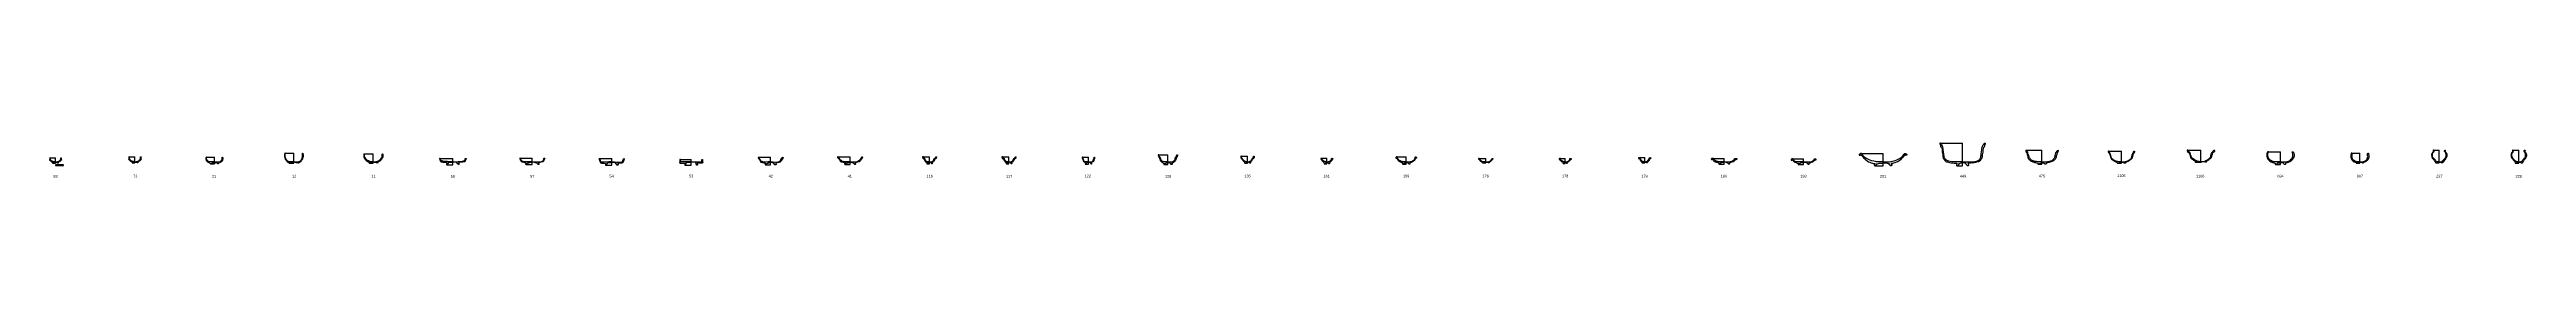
# Model space of a CAD drawing. Header units: millimetres. Extents: x -37 to 15549, y -101 to 116.
import ezdxf

# ---------------------------------------------------------------- set-up
doc = ezdxf.new("R2010")
doc.units = ezdxf.units.MM
doc.header["$MEASUREMENT"] = 0
for name, color, linetype in [('11', 7, 'Continuous'), ('12', 7, 'Continuous'), ('21', 7, 'Continuous'), ('41', 7, 'Continuous'), ('42', 7, 'Continuous'), ('53', 7, 'Continuous'), ('54', 7, 'Continuous'), ('57', 7, 'Continuous'), ('58', 7, 'Continuous'), ('73', 7, 'Continuous'), ('83', 7, 'Continuous'), ('DY', 3, 'Continuous'), ('Ejes', 7, 'Continuous'), ('escala', 7, 'Continuous'), ('Sigla', 253, 'Continuous'), ('Y', 3, 'Continuous')]:
    doc.layers.add(name, color=color, linetype=linetype)
doc.styles.get("Standard").update_dxf_attribs({"font": 'Arial.ttf'})

msp = doc.modelspace()

# ---------------------------------------------------------------- hatches: boundary and pattern name
at = {"layer": 'escala'}
h = msp.add_hatch(color=7, dxfattribs=at)
h.dxf.hatch_style = 1
h.paths.add_polyline_path([(10, -25), (10, -23), (0, -23), (0, -25)])
h.paths.add_polyline_path([(10, -21), (10, -23), (20, -23), (20, -21)])
h.paths.add_polyline_path([(30, -25), (30, -23), (20, -23), (20, -25)])
h.paths.add_polyline_path([(30, -21), (30, -23), (40, -23), (40, -21)])
h.paths.add_polyline_path([(50, -25), (50, -23), (40, -23), (40, -25)])

# ---------------------------------------------------------------- linework, layer by layer
at = {"layer": '11', "color": 0}
for points in [[(2000, 0), (1995, 0), (1991, 0), (1987, 0), (1981, 1), (1976, 2), (1969, 5), (1963, 8), (1959, 11), (1955, 16), (1951, 21), (1948, 26), (1947, 29), (1945, 32), (1945, 36), (1944, 43), (1944, 47), (1944, 48), (1943, 49), (1942, 49), (1941, 48), (1941, 47), (1940, 45), (1940, 42), (1940, 37), (1940, 33), (1941, 29), (1942, 25), (1944, 21), (1946, 18), (1948, 14), (1951, 11), (1954, 8), (1957, 6), (1960, 4), (1963, 2), (1966, 1), (1969, -1), (1971, -2), (1971, -2), (1971, -5), (1971, -6), (1971, -8), (1972, -8), (1977, -9), (1977, -8), (1978, -7), (1978, -7), (1979, -6), (1980, -5), (1980, -5), (1981, -6), (1984, -6), (1985, -6), (1986, -6), (1986, -6), (1989, -5), (1993, -5), (1995, -4), (1997, -4), (2000, -4)], [(2000, 0), (2005, 0), (2009, 0), (2013, 0), (2019, 1), (2024, 2), (2031, 5), (2037, 8), (2041, 11), (2045, 16), (2049, 21), (2052, 26), (2053, 29), (2055, 32), (2055, 36), (2056, 43), (2056, 47), (2056, 48), (2057, 49)], [(2057, 49), (2058, 49), (2059, 48), (2059, 47), (2060, 45), (2060, 42), (2060, 37), (2060, 33), (2059, 29), (2058, 25), (2056, 21), (2054, 18), (2052, 14), (2049, 11), (2046, 8), (2043, 6), (2040, 4), (2037, 2), (2034, 1), (2031, -1), (2029, -2), (2029, -2), (2029, -5), (2029, -6), (2029, -8), (2028, -8), (2023, -9), (2023, -8), (2022, -7), (2022, -7), (2021, -6), (2020, -5), (2020, -5), (2019, -6), (2016, -6), (2015, -6), (2014, -6), (2014, -6), (2011, -5), (2007, -5), (2005, -4), (2003, -4), (2000, -4)]]:
    msp.add_lwpolyline(points, dxfattribs=at)
at = {"layer": '12', "color": 0}
for points in [[(1500, 0), (1497, -1), (1492, -2), (1487, -2), (1481, -2), (1475, -2), (1470, 0), (1463, 3), (1457, 7), (1455, 9), (1452, 13), (1449, 19), (1448, 22), (1447, 26), (1446, 30), (1446, 36), (1446, 44), (1446, 51), (1446, 52), (1446, 53), (1444, 53), (1444, 53), (1443, 51), (1443, 50), (1442, 46), (1442, 44), (1442, 37), (1442, 33), (1442, 33), (1442, 30), (1443, 29), (1443, 27), (1445, 19), (1446, 16), (1449, 12), (1451, 8), (1453, 5), (1455, 3), (1458, 0), (1462, -3), (1465, -5), (1469, -6), (1470, -7), (1470, -7), (1470, -9), (1470, -9), (1470, -10), (1474, -10), (1474, -9), (1475, -8), (1475, -8), (1476, -7), (1478, -7), (1479, -7), (1483, -7), (1484, -7), (1486, -7), (1488, -5), (1491, -5), (1494, -4), (1496, -4), (1500, -4)], [(1500, 0), (1503, -1), (1508, -2), (1513, -2), (1519, -2), (1525, -2), (1530, 0), (1537, 3), (1543, 7), (1545, 9), (1548, 13), (1551, 19), (1552, 22), (1553, 26), (1554, 30), (1554, 36), (1554, 44), (1554, 51), (1554, 52), (1554, 53)], [(1554, 53), (1556, 53), (1556, 53), (1557, 51), (1557, 50), (1558, 46), (1558, 44), (1558, 37), (1558, 33), (1558, 33), (1558, 30), (1557, 29), (1557, 27), (1555, 19), (1554, 16), (1551, 12), (1549, 8), (1547, 5), (1545, 3), (1542, 0), (1538, -3), (1535, -5), (1531, -6), (1530, -7), (1530, -7), (1530, -9), (1530, -9), (1530, -10), (1526, -10), (1526, -9), (1525, -8), (1525, -8), (1524, -7), (1522, -7), (1521, -7), (1517, -7), (1516, -7), (1514, -7), (1512, -5), (1509, -5), (1506, -4), (1504, -4), (1500, -4)]]:
    msp.add_lwpolyline(points, dxfattribs=at)
at = {"layer": '21', "color": 0}
for points in [[(1000, 0), (997, -1), (992, -2), (987, -2), (981, -2), (974, -1), (968, 0), (963, 2), (959, 5), (956, 8), (953, 11), (952, 15), (951, 16), (951, 18), (951, 21), (951, 23), (952, 26), (952, 27), (951, 28), (950, 29), (949, 28), (948, 27), (947, 25), (947, 23), (947, 21), (947, 18), (947, 15), (948, 12), (949, 8), (951, 5), (954, 2), (957, -1), (960, -3), (964, -5), (969, -7), (972, -9), (974, -9), (974, -10), (974, -11), (974, -11), (976, -13), (976, -13), (979, -13), (979, -13), (981, -11), (983, -9), (985, -8), (990, -7), (992, -6), (994, -5), (997, -4), (1000, -4)], [(1000, 0), (1003, -1), (1008, -2), (1013, -2), (1019, -2), (1026, -1), (1032, 0), (1037, 2), (1041, 5), (1044, 8), (1047, 11), (1048, 15), (1049, 16), (1049, 18), (1049, 21), (1049, 23), (1048, 26), (1048, 27), (1049, 28), (1050, 29)], [(1050, 29), (1051, 28), (1052, 27), (1053, 25), (1053, 23), (1053, 21), (1053, 18), (1053, 15), (1052, 12), (1051, 8), (1049, 5), (1046, 2), (1043, -1), (1040, -3), (1036, -5), (1031, -7), (1028, -9), (1026, -9), (1026, -10), (1026, -11), (1026, -11), (1024, -13), (1024, -13), (1021, -13), (1021, -13), (1019, -11), (1017, -9), (1015, -8), (1010, -7), (1008, -6), (1006, -5), (1003, -4), (1000, -4)]]:
    msp.add_lwpolyline(points, dxfattribs=at)
at = {"layer": '41', "color": 7}
for points in [[(5000, 0), (4989, -1), (4978, -1), (4968, 0), (4957, 1), (4952, 2), (4951, 2), (4949, 3), (4949, 4), (4948, 5), (4947, 6), (4946, 7), (4942, 7), (4940, 10), (4935, 16), (4933, 21), (4930, 25), (4927, 29), (4926, 31), (4924, 31), (4923, 30), (4921, 28), (4921, 27), (4923, 25), (4929, 17), (4935, 9), (4937, 5), (4938, 4), (4939, 2), (4941, 1), (4943, 0), (4944, -1), (4947, -2), (4956, -4), (4962, -5), (4966, -6), (4967, -7), (4967, -9), (4965, -12), (4965, -13), (4966, -15), (4967, -17), (4968, -17), (4970, -17), (4973, -15), (4978, -10), (4980, -8), (4987, -7), (4992, -6), (5000, -6)], [(5000, 0), (5011, -1), (5022, -1), (5032, 0), (5043, 1), (5048, 2), (5049, 2), (5051, 3), (5051, 4), (5052, 5), (5053, 6), (5054, 7), (5058, 7), (5060, 10), (5065, 16), (5067, 21), (5070, 25), (5073, 29), (5074, 31), (5076, 31)], [(5076, 31), (5077, 30), (5079, 28), (5079, 27), (5077, 25), (5071, 17), (5065, 9), (5063, 5), (5062, 4), (5061, 2), (5059, 1), (5057, 0), (5056, -1), (5053, -2), (5044, -4), (5038, -5), (5034, -6), (5033, -7), (5033, -9), (5035, -12), (5035, -13), (5034, -15), (5033, -17), (5032, -17), (5030, -17), (5027, -15), (5022, -10), (5020, -8), (5013, -7), (5008, -6), (5000, -6)]]:
    msp.add_lwpolyline(points, dxfattribs=at)
at = {"layer": '42', "color": 7}
for points in [[(4500, 0), (4497, -1), (4493, -2), (4484, -2), (4469, -3), (4458, -3), (4452, -2), (4450, 0), (4447, 1), (4445, 2), (4441, 2), (4435, 14), (4429, 22), (4427, 27), (4425, 28), (4423, 27), (4422, 26), (4421, 24), (4422, 23), (4423, 22), (4424, 22), (4428, 16), (4432, 9), (4436, 1), (4437, -2), (4439, -3), (4440, -3), (4441, -3), (4444, -4), (4449, -5), (4457, -8), (4464, -10), (4467, -11), (4468, -12), (4468, -13), (4466, -16), (4466, -17), (4467, -19), (4468, -20), (4472, -20), (4473, -19), (4480, -9), (4481, -8), (4483, -9), (4484, -9), (4485, -7), (4488, -7), (4489, -6), (4494, -6), (4497, -6), (4500, -7)], [(4500, 0), (4503, -1), (4507, -2), (4516, -2), (4531, -3), (4542, -3), (4548, -2), (4550, 0), (4553, 1), (4555, 2), (4559, 2), (4565, 14), (4571, 22), (4573, 27), (4575, 28)], [(4575, 28), (4577, 27), (4578, 26), (4579, 24), (4578, 23), (4577, 22), (4576, 22), (4572, 16), (4568, 9), (4564, 1), (4563, -2), (4561, -3), (4560, -3), (4559, -3), (4556, -4), (4551, -5), (4543, -8), (4536, -10), (4533, -11), (4532, -12), (4532, -13), (4534, -16), (4534, -17), (4533, -19), (4532, -20), (4528, -20), (4527, -19), (4520, -9), (4519, -8), (4517, -9), (4516, -9), (4515, -7), (4512, -7), (4511, -6), (4506, -6), (4503, -6), (4500, -7)]]:
    msp.add_lwpolyline(points, dxfattribs=at)
at = {"layer": '53', "color": 7}
for points in [[(4000, 0), (3933, -2), (3932, 13), (3931, 14), (3929, 13), (3928, 12), (3928, 11), (3928, 10), (3929, 9), (3929, 9), (3929, -3), (3928, -5), (3927, -6), (3927, -7), (3928, -7), (3929, -8), (3929, -8), (3930, -9), (3930, -9), (3964, -9), (3965, -10), (3965, -10), (3961, -18), (3961, -19), (3961, -22), (3962, -23), (3963, -23), (3964, -23), (3965, -23), (3966, -22), (3971, -5), (4000, -4)], [(4000, 0), (4067, -2), (4068, 13), (4069, 14)], [(4069, 14), (4071, 13), (4072, 12), (4072, 11), (4072, 10), (4071, 9), (4071, 9), (4071, -3), (4072, -5), (4073, -6), (4073, -7), (4072, -7), (4071, -8), (4071, -8), (4070, -9), (4070, -9), (4036, -9), (4035, -10), (4035, -10), (4039, -18), (4039, -19), (4039, -22), (4038, -23), (4037, -23), (4036, -23), (4035, -23), (4034, -22), (4029, -5), (4000, -4)]]:
    msp.add_lwpolyline(points, dxfattribs=at)
at = {"layer": '54', "color": 7}
for points in [[(3500, 0), (3498, 0), (3496, -1), (3482, -2), (3467, -3), (3448, -4), (3437, -4), (3434, -2), (3432, 1), (3431, 2), (3429, 9), (3428, 11), (3427, 14), (3426, 15), (3425, 17), (3424, 18), (3422, 19), (3422, 18), (3421, 17), (3420, 16), (3421, 15), (3421, 14), (3422, 14), (3422, 14), (3424, 9), (3425, 3), (3427, -2), (3428, -4), (3430, -7), (3431, -8), (3433, -8), (3437, -9), (3441, -9), (3450, -10), (3458, -11), (3462, -12), (3462, -13), (3460, -18), (3460, -19), (3462, -22), (3463, -23), (3466, -23), (3466, -22), (3475, -7), (3494, -6), (3497, -5), (3500, -5)], [(3500, 0), (3502, 0), (3504, -1), (3518, -2), (3533, -3), (3552, -4), (3563, -4), (3566, -2), (3568, 1), (3569, 2), (3571, 9), (3572, 11), (3573, 14), (3574, 15), (3575, 17), (3576, 18), (3578, 19)], [(3578, 19), (3578, 18), (3579, 17), (3580, 16), (3579, 15), (3579, 14), (3578, 14), (3578, 14), (3576, 9), (3575, 3), (3573, -2), (3572, -4), (3570, -7), (3569, -8), (3567, -8), (3563, -9), (3559, -9), (3550, -10), (3542, -11), (3538, -12), (3538, -13), (3540, -18), (3540, -19), (3538, -22), (3537, -23), (3534, -23), (3534, -22), (3525, -7), (3506, -6), (3503, -5), (3500, -5)]]:
    msp.add_lwpolyline(points, dxfattribs=at)
at = {"layer": '57', "color": 7}
for points in [[(3000, 0), (2996, 0), (2991, -1), (2986, -2), (2981, -2), (2974, -2), (2966, -2), (2954, -1), (2944, 1), (2938, 2), (2937, 3), (2935, 4), (2934, 5), (2932, 7), (2931, 8), (2930, 11), (2928, 15), (2927, 17), (2926, 19), (2926, 21), (2925, 22), (2923, 23), (2922, 23), (2921, 22), (2921, 21), (2921, 20), (2922, 19), (2922, 18), (2923, 18), (2924, 15), (2925, 12), (2927, 9), (2928, 7), (2929, 4), (2931, 3), (2932, 1), (2934, 0), (2936, -1), (2938, -1), (2941, -2), (2961, -9), (2962, -9), (2958, -15), (2958, -15), (2959, -18), (2959, -18), (2963, -18), (2963, -18), (2968, -11), (2970, -10), (2973, -8), (2979, -7), (2985, -5), (2992, -4), (2995, -4), (3000, -4)], [(3000, 0), (3004, 0), (3009, -1), (3014, -2), (3019, -2), (3026, -2), (3034, -2), (3046, -1), (3056, 1), (3062, 2), (3063, 3), (3065, 4), (3066, 5), (3068, 7), (3069, 8), (3070, 11), (3072, 15), (3073, 17), (3074, 19), (3074, 21), (3075, 22), (3077, 23)], [(3077, 23), (3078, 23), (3079, 22), (3079, 21), (3079, 20), (3078, 19), (3078, 18), (3077, 18), (3076, 15), (3075, 12), (3073, 9), (3072, 7), (3071, 4), (3069, 3), (3068, 1), (3066, 0), (3064, -1), (3062, -1), (3059, -2), (3039, -9), (3038, -9), (3042, -15), (3042, -15), (3041, -18), (3041, -18), (3037, -18), (3037, -18), (3032, -11), (3030, -10), (3027, -8), (3021, -7), (3015, -5), (3008, -4), (3005, -4), (3000, -4)]]:
    msp.add_lwpolyline(points, dxfattribs=at)
at = {"layer": '58', "color": 7}
for points in [[(2500, 0), (2494, 0), (2485, -1), (2479, 0), (2467, 1), (2455, 2), (2446, 2), (2438, 3), (2434, 4), (2433, 5), (2431, 5), (2429, 6), (2427, 8), (2425, 10), (2423, 14), (2422, 18), (2421, 19), (2420, 20), (2418, 20), (2417, 20), (2416, 20), (2416, 19), (2416, 17), (2417, 17), (2418, 16), (2418, 14), (2418, 12), (2419, 10), (2420, 9), (2421, 6), (2422, 4), (2423, 2), (2424, 1), (2426, 0), (2427, -1), (2429, -2), (2430, -2), (2434, -2), (2438, -3), (2444, -3), (2451, -3), (2455, -4), (2458, -4), (2461, -5), (2462, -5), (2462, -6), (2461, -13), (2461, -15), (2461, -17), (2462, -18), (2463, -19), (2465, -19), (2465, -19), (2467, -14), (2470, -11), (2475, -6), (2478, -4), (2500, -6)], [(2500, 0), (2506, 0), (2515, -1), (2521, 0), (2533, 1), (2545, 2), (2554, 2), (2562, 3), (2566, 4), (2567, 5), (2569, 5), (2571, 6), (2573, 8), (2575, 10), (2577, 14), (2578, 18), (2579, 19), (2580, 20), (2582, 20)], [(2582, 20), (2583, 20), (2584, 20), (2584, 19), (2584, 17), (2583, 17), (2582, 16), (2582, 14), (2582, 12), (2581, 10), (2580, 9), (2579, 6), (2578, 4), (2577, 2), (2576, 1), (2574, 0), (2573, -1), (2571, -2), (2570, -2), (2566, -2), (2562, -3), (2556, -3), (2549, -3), (2545, -4), (2542, -4), (2539, -5), (2538, -5), (2538, -6), (2539, -13), (2539, -15), (2539, -17), (2538, -18), (2537, -19), (2535, -19), (2535, -19), (2533, -14), (2530, -11), (2525, -6), (2522, -4), (2500, -6)]]:
    msp.add_lwpolyline(points, dxfattribs=at)
at = {"layer": '73', "color": 0}
for p, q in [((469, 13), (469, 13)), ((493, 0), (493, 0))]:
    msp.add_line(p, q, dxfattribs=at)
for points in [[(500, 0), (494, 0), (493, 0), (492, 1), (488, 1), (482, 3), (477, 6), (473, 8), (471, 11), (469, 13), (467, 16), (466, 18), (466, 20), (465, 24), (465, 26), (465, 28), (464, 30), (463, 31), (463, 31), (462, 31), (461, 31), (461, 29), (462, 27), (462, 23), (462, 18), (462, 17), (461, 16), (460, 15), (461, 14), (461, 13), (462, 13), (464, 13), (464, 13), (465, 12), (466, 10), (468, 8), (470, 5), (473, 3), (476, 1), (480, -1), (483, -2), (483, -2), (482, -3), (482, -5), (482, -6), (482, -7), (483, -7), (485, -7), (485, -7), (485, -6), (485, -6), (486, -5), (487, -4), (491, -4), (495, -5), (500, -5)], [(500, 0), (506, 0), (507, 0), (508, 1), (512, 1), (518, 3), (523, 6), (527, 8), (529, 11), (531, 13), (533, 16), (534, 18), (534, 20), (535, 24), (535, 26), (535, 28), (536, 30), (537, 31), (537, 31)], [(537, 31), (538, 31), (539, 31), (539, 29), (538, 27), (538, 23), (538, 18), (538, 17), (539, 16), (540, 15), (539, 14), (539, 13), (538, 13), (536, 13), (536, 13), (535, 12), (534, 10), (532, 8), (530, 5), (527, 3), (524, 1), (520, -1), (517, -2), (517, -2), (518, -3), (518, -5), (518, -6), (518, -7), (517, -7), (515, -7), (515, -7), (515, -6), (515, -6), (514, -5), (513, -4), (509, -4), (505, -5), (500, -5)]]:
    msp.add_lwpolyline(points, dxfattribs=at)
at = {"layer": '83', "color": 0}
for points in [[(0, 0), (-1, 0), (-3, 0), (-6, 0), (-8, 0), (-10, 0), (-12, 0), (-14, 1), (-16, 1), (-18, 2), (-20, 2), (-21, 3), (-23, 4), (-24, 5), (-26, 6), (-27, 7), (-28, 8), (-29, 9), (-30, 10), (-31, 12), (-32, 13), (-33, 15), (-33, 16), (-34, 18), (-34, 20), (-34, 21), (-34, 24), (-34, 25), (-35, 25), (-35, 25), (-36, 25), (-36, 25), (-36, 23), (-36, 21), (-36, 18), (-36, 16), (-36, 13), (-37, 12), (-37, 11), (-37, 10), (-37, 10), (-36, 9), (-35, 9), (-34, 9), (-33, 7), (-32, 6), (-31, 5), (-30, 4), (-29, 3), (-28, 2), (-26, 1), (-25, 0), (-24, -1), (-22, -2), (-20, -3), (-19, -3), (-17, -4), (-16, -5), (-17, -6), (-18, -7), (-18, -8), (-18, -9), (-17, -10), (-15, -10), (-14, -10), (-13, -9), (-12, -8), (-12, -8), (-11, -7), (-11, -6), (-10, -6), (-10, -5), (-9, -4), (-8, -3), (-6, -3), (-4, -3), (-1, -3), (0, -3)], [(0, 0), (1, 0), (3, 0), (6, 0), (8, 0), (10, 0), (12, 0), (14, 1), (16, 1), (18, 2), (20, 2), (21, 3), (23, 4), (24, 5), (26, 6), (27, 7), (28, 8), (29, 9), (30, 10), (31, 12), (32, 13), (33, 15), (33, 16), (34, 18), (34, 20), (34, 21), (34, 24), (34, 25), (35, 25), (35, 25)], [(35, 25), (36, 25), (36, 25), (36, 23), (36, 21), (36, 18), (36, 16), (36, 13), (37, 12), (37, 11), (37, 10), (37, 10), (36, 9), (35, 9), (34, 9), (33, 7), (32, 6), (31, 5), (30, 4), (29, 3), (28, 2), (26, 1), (25, 0), (24, -1), (22, -2), (20, -3), (19, -3), (17, -4), (16, -5), (17, -6), (18, -7), (18, -8), (18, -9), (17, -10), (15, -10), (14, -10), (13, -9), (12, -8), (12, -8), (11, -7), (11, -6), (10, -6), (10, -5), (9, -4), (8, -3), (6, -3), (4, -3), (1, -3), (0, -3)]]:
    msp.add_lwpolyline(points, dxfattribs=at)
at = {"layer": '83', "color": 7}
msp.add_point((36, 16), dxfattribs=at)
msp.add_point((36, 16), dxfattribs=at)
msp.add_point((36, 16), dxfattribs=at)
at = {"layer": 'DY'}
msp.add_line((0, 0), (0, -3), dxfattribs=at)
at = {"layer": 'DY', "color": 3}
for p, q in [((500, 0), (500, 0)), ((1000, 0), (1000, -1)), ((500, 0), (500, -5)), ((1000, -1), (1000, -2)), ((1000, -2), (1000, -2)), ((1000, -2), (1000, -4)), ((1500, -2), (1500, 0)), ((1500, -2), (1500, -2)), ((1500, -2), (1500, -4))]:
    msp.add_line(p, q, dxfattribs=at)
at = {"layer": 'Ejes'}
msp.add_line((-35, 25), (0, 25), dxfattribs=at)
at = {"layer": 'Ejes', "color": 0}
for p, q in [((463, 31), (500, 31)), ((950, 29), (1000, 29)), ((1446, 53), (1500, 53)), ((1943, 49), (2000, 49)), ((-17, -10), (0, -10)), ((979, -13), (1000, -13)), ((1474, -10), (1500, -10)), ((1977, -9), (2000, -9))]:
    msp.add_line(p, q, dxfattribs=at)
at = {"layer": 'Ejes', "color": 7}
for p, q in [((2000, -9), (2000, 49)), ((2418, 20), (2500, 20)), ((2500, -19), (2500, 20)), ((2923, 23), (3000, 23)), ((3000, -18), (3000, 23)), ((3422, 19), (3500, 19)), ((3500, -23), (3500, 19)), ((3931, 14), (4000, 14)), ((4000, -23), (4000, 14)), ((4425, 28), (4500, 28)), ((4500, -20), (4500, 28)), ((4924, 31), (5000, 31)), ((5000, -17), (5000, 31)), ((0, -3), (0, -10)), ((485, -7), (500, -7)), ((500, -5), (500, -7)), ((1000, -4), (1000, -13)), ((1500, -10), (1500, -4)), ((2465, -19), (2500, -19)), ((2963, -18), (3000, -18)), ((3466, -23), (3500, -23)), ((3965, -23), (4000, -23)), ((4472, -20), (4500, -20)), ((4970, -17), (5000, -17))]:
    msp.add_line(p, q, dxfattribs=at)
at = {"layer": 'escala', "color": 7}
for p, q in [((5458, 31), (5500, 31)), ((5500, -13), (5500, 31)), ((5958, 31), (6000, 31)), ((6000, -13), (6000, 31)), ((6462, 29), (6500, 29)), ((6500, -15), (6500, 29)), ((6942, 44), (7000, 44)), ((7000, -18), (7000, 44)), ((7459, 35), (7500, 35)), ((7500, -10), (7500, 35)), ((7967, 22), (8000, 22)), ((8000, -14), (8000, 22)), ((8442, 30), (8500, 30)), ((8500, -16), (8500, 30)), ((8957, 20), (9000, 20)), ((9000, -7), (9000, 20)), ((9467, 21), (9500, 21)), ((9500, -12), (9500, 21)), ((9965, 26), (10000, 26)), ((10000, -8), (10000, 26)), ((10432, 21), (10500, 21)), ((10500, -16), (10500, 21)), ((10932, 18), (11000, 18)), ((11000, -17), (11000, 18)), ((11361, 51), (11500, 51)), ((11500, -27), (11500, 51)), ((11861, 116), (12000, 116)), ((12000, -26), (12000, 116)), ((12400, 72), (12500, 72)), ((12500, -15), (12500, 72)), ((12919, 67), (13000, 67)), ((13000, -10), (13000, 67)), ((13415, 73), (13500, 73)), ((13500, -3), (13500, 73)), ((13923, 63), (14000, 63)), ((14000, -17), (14000, 63)), ((14449, 53), (14500, 53)), ((14500, -10), (14500, 53)), ((14963, 73), (15000, 73)), ((15000, -8), (15000, 73)), ((15463, 73), (15500, 73)), ((15500, -9), (15500, 73)), ((5486, -13), (5500, -13)), ((5986, -13), (6000, -13)), ((6483, -15), (6500, -15)), ((6980, -18), (7000, -18)), ((7485, -10), (7500, -10)), ((7988, -14), (8000, -14)), ((8482, -16), (8500, -16)), ((8984, -7), (9000, -7)), ((9489, -12), (9500, -12)), ((9988, -8), (10000, -8)), ((10471, -16), (10500, -16)), ((10971, -17), (11000, -17)), ((11453, -27), (11500, -27)), ((11970, -26), (12000, -26)), ((12482, -15), (12500, -15)), ((12978, -10), (13000, -10)), ((13472, -3), (13500, -3)), ((13974, -17), (14000, -17)), ((14483, -10), (14500, -10)), ((14981, -8), (15000, -8)), ((15484, -9), (15500, -9))]:
    msp.add_line(p, q, dxfattribs=at)
for points in [[(5500, 0), (5496, 0), (5492, 0), (5488, 0), (5484, 1), (5481, 2), (5479, 4), (5476, 6), (5475, 9), (5473, 12), (5472, 15), (5471, 18), (5470, 19), (5468, 20), (5465, 22), (5463, 23), (5462, 24), (5462, 26), (5461, 28), (5461, 30), (5460, 31), (5458, 31), (5457, 31), (5456, 30), (5455, 29), (5456, 27), (5457, 26), (5457, 26), (5457, 24), (5458, 22), (5459, 21), (5460, 19), (5461, 18), (5463, 17), (5464, 17), (5466, 16), (5467, 15), (5468, 14), (5469, 10), (5470, 8), (5471, 6), (5473, 3), (5475, 0), (5477, -2), (5479, -3), (5480, -4), (5482, -5), (5484, -6), (5484, -6), (5484, -7), (5484, -8), (5483, -9), (5483, -10), (5483, -12), (5484, -13), (5484, -13), (5486, -13), (5487, -12), (5488, -10), (5490, -7), (5491, -6), (5493, -5), (5495, -4), (5500, -4)], [(5500, 0), (5504, 0), (5508, 0), (5512, 0), (5516, 1), (5519, 2), (5521, 4), (5524, 6), (5525, 9), (5527, 12), (5528, 15), (5529, 18), (5530, 19), (5532, 20), (5535, 22), (5537, 23), (5538, 24), (5538, 26), (5539, 28), (5539, 30), (5540, 31), (5542, 31)], [(5542, 31), (5543, 31), (5544, 30), (5545, 29), (5544, 27), (5543, 26), (5543, 26), (5543, 24), (5542, 22), (5541, 21), (5540, 19), (5539, 18), (5537, 17), (5536, 17), (5534, 16), (5533, 15), (5532, 14), (5531, 10), (5530, 8), (5529, 6), (5527, 3), (5525, 0), (5523, -2), (5521, -3), (5520, -4), (5518, -5), (5516, -6), (5516, -6), (5516, -7), (5516, -8), (5517, -9), (5517, -10), (5517, -12), (5516, -13), (5516, -13), (5514, -13), (5513, -12), (5512, -10), (5510, -7), (5509, -6), (5507, -5), (5505, -4), (5500, -4)], [(6000, 0), (5997, 0), (5993, 0), (5988, 0), (5985, 1), (5982, 2), (5980, 3), (5978, 5), (5977, 6), (5976, 7), (5974, 10), (5973, 11), (5972, 13), (5971, 17), (5970, 19), (5970, 20), (5968, 20), (5967, 21), (5965, 22), (5964, 23), (5963, 24), (5962, 25), (5962, 26), (5961, 27), (5961, 27), (5961, 28), (5961, 28), (5961, 29), (5961, 29), (5960, 30), (5959, 31), (5958, 31), (5957, 31), (5956, 30), (5955, 29), (5955, 28), (5956, 27), (5957, 26), (5957, 25), (5957, 24), (5958, 23), (5958, 22), (5959, 20), (5961, 19), (5962, 18), (5963, 17), (5965, 16), (5966, 16), (5967, 15), (5967, 14), (5968, 12), (5970, 8), (5971, 5), (5973, 2), (5975, 0), (5977, -2), (5979, -3), (5980, -4), (5982, -5), (5983, -6), (5984, -6), (5984, -7), (5984, -8), (5983, -10), (5982, -11), (5983, -12), (5984, -13), (5984, -13), (5986, -13), (5986, -13), (5987, -11), (5988, -9), (5990, -7), (5992, -6), (5994, -4), (5996, -4), (5998, -4), (6000, -4)], [(6000, 0), (6003, 0), (6007, 0), (6012, 0), (6015, 1), (6018, 2), (6020, 3), (6022, 5), (6023, 6), (6024, 7), (6026, 10), (6027, 11), (6028, 13), (6029, 17), (6030, 19), (6030, 20), (6032, 20), (6033, 21), (6035, 22), (6036, 23), (6037, 24), (6038, 25), (6038, 26), (6039, 27), (6039, 27), (6039, 28), (6039, 28), (6039, 29), (6039, 29), (6040, 30), (6041, 31), (6042, 31)], [(6042, 31), (6043, 31), (6044, 30), (6045, 29), (6045, 28), (6044, 27), (6043, 26), (6043, 25), (6043, 24), (6042, 23), (6042, 22), (6041, 20), (6039, 19), (6038, 18), (6037, 17), (6035, 16), (6034, 16), (6033, 15), (6033, 14), (6032, 12), (6030, 8), (6029, 5), (6027, 2), (6025, 0), (6023, -2), (6021, -3), (6020, -4), (6018, -5), (6017, -6), (6016, -6), (6016, -7), (6016, -8), (6017, -10), (6018, -11), (6017, -12), (6016, -13), (6016, -13), (6014, -13), (6014, -13), (6013, -11), (6012, -9), (6010, -7), (6008, -6), (6006, -4), (6004, -4), (6002, -4), (6000, -4)], [(6500, 0), (6496, -1), (6491, -1), (6486, -1), (6482, -1), (6478, 0), (6475, 2), (6473, 4), (6471, 6), (6470, 9), (6469, 13), (6468, 15), (6467, 17), (6466, 19), (6465, 21), (6465, 23), (6465, 24), (6464, 27), (6463, 28), (6462, 29), (6461, 28), (6461, 27), (6461, 26), (6461, 25), (6461, 24), (6461, 21), (6462, 20), (6462, 18), (6463, 16), (6464, 15), (6465, 14), (6466, 12), (6466, 11), (6466, 8), (6467, 7), (6467, 5), (6469, 2), (6472, 0), (6474, -2), (6477, -4), (6480, -6), (6482, -7), (6483, -8), (6483, -9), (6481, -11), (6480, -12), (6479, -13), (6480, -14), (6480, -15), (6483, -15), (6483, -14), (6485, -12), (6487, -10), (6489, -7), (6492, -5), (6493, -4), (6495, -4), (6500, -4)], [(6500, 0), (6504, -1), (6509, -1), (6514, -1), (6518, -1), (6522, 0), (6525, 2), (6527, 4), (6529, 6), (6530, 9), (6531, 13), (6532, 15), (6533, 17), (6534, 19), (6535, 21), (6535, 23), (6535, 24), (6536, 27), (6537, 28), (6538, 29)], [(6538, 29), (6539, 28), (6539, 27), (6539, 26), (6539, 25), (6539, 24), (6539, 21), (6538, 20), (6538, 18), (6537, 16), (6536, 15), (6535, 14), (6534, 12), (6534, 11), (6534, 8), (6533, 7), (6533, 5), (6531, 2), (6528, 0), (6526, -2), (6523, -4), (6520, -6), (6518, -7), (6517, -8), (6517, -9), (6519, -11), (6520, -12), (6521, -13), (6520, -14), (6520, -15), (6517, -15), (6517, -14), (6515, -12), (6513, -10), (6511, -7), (6508, -5), (6507, -4), (6505, -4), (6500, -4)], [(7000, 0), (6996, -1), (6991, -2), (6986, -2), (6982, -2), (6978, -2), (6974, -1), (6970, 1), (6967, 2), (6964, 4), (6960, 7), (6958, 10), (6957, 12), (6955, 16), (6955, 17), (6954, 19), (6954, 21), (6954, 23), (6954, 25), (6952, 26), (6950, 29), (6949, 30), (6948, 32), (6946, 34), (6946, 36), (6945, 38), (6944, 39), (6944, 41), (6943, 43), (6942, 44), (6940, 44), (6939, 43), (6939, 42), (6939, 41), (6939, 40), (6940, 39), (6940, 39), (6940, 37), (6941, 34), (6942, 32), (6942, 30), (6943, 29), (6944, 27), (6945, 26), (6948, 23), (6948, 21), (6949, 18), (6950, 15), (6951, 12), (6952, 8), (6954, 5), (6957, 1), (6960, -2), (6962, -4), (6965, -6), (6968, -8), (6971, -9), (6973, -10), (6975, -10), (6976, -11), (6975, -11), (6974, -13), (6974, -15), (6974, -16), (6974, -17), (6975, -18), (6980, -18), (6981, -16), (6982, -14), (6984, -11), (6987, -9), (6990, -7), (6993, -7), (6996, -7), (7000, -7)], [(7000, 0), (7004, -1), (7009, -2), (7014, -2), (7018, -2), (7022, -2), (7026, -1), (7030, 1), (7033, 2), (7036, 4), (7040, 7), (7042, 10), (7043, 12), (7045, 16), (7045, 17), (7046, 19), (7046, 21), (7046, 23), (7046, 25), (7048, 26), (7050, 29), (7051, 30), (7052, 32), (7054, 34), (7054, 36), (7055, 38), (7056, 39), (7056, 41), (7057, 43), (7058, 44)], [(7058, 44), (7060, 44), (7061, 43), (7061, 42), (7061, 41), (7061, 40), (7060, 39), (7060, 39), (7060, 37), (7059, 34), (7058, 32), (7058, 30), (7057, 29), (7056, 27), (7055, 26), (7052, 23), (7052, 21), (7051, 18), (7050, 15), (7049, 12), (7048, 8), (7046, 5), (7043, 1), (7040, -2), (7038, -4), (7035, -6), (7032, -8), (7029, -9), (7027, -10), (7025, -10), (7024, -11), (7025, -11), (7026, -13), (7026, -15), (7026, -16), (7026, -17), (7025, -18), (7020, -18), (7019, -16), (7018, -14), (7016, -11), (7013, -9), (7010, -7), (7007, -7), (7004, -7), (7000, -7)], [(7500, 0), (7497, 0), (7493, 0), (7489, 1), (7484, 3), (7479, 5), (7477, 7), (7475, 9), (7473, 12), (7471, 14), (7470, 16), (7470, 18), (7470, 20), (7468, 21), (7466, 23), (7465, 24), (7464, 25), (7463, 27), (7462, 28), (7462, 30), (7461, 33), (7461, 34), (7459, 35), (7458, 34), (7458, 33), (7458, 31), (7458, 29), (7458, 27), (7459, 25), (7460, 22), (7462, 21), (7463, 19), (7464, 18), (7466, 18), (7466, 17), (7468, 14), (7470, 11), (7471, 8), (7472, 7), (7475, 4), (7477, 2), (7479, 0), (7481, -2), (7482, -2), (7483, -3), (7481, -5), (7481, -7), (7481, -8), (7483, -9), (7483, -10), (7485, -10), (7486, -9), (7487, -8), (7488, -7), (7489, -6), (7491, -5), (7492, -4), (7494, -4), (7496, -4), (7498, -4), (7500, -5)], [(7500, 0), (7503, 0), (7507, 0), (7511, 1), (7516, 3), (7521, 5), (7523, 7), (7525, 9), (7527, 12), (7529, 14), (7530, 16), (7530, 18), (7530, 20), (7532, 21), (7534, 23), (7535, 24), (7536, 25), (7537, 27), (7538, 28), (7538, 30), (7539, 33), (7539, 34), (7541, 35)], [(7541, 35), (7542, 34), (7542, 33), (7542, 31), (7542, 29), (7542, 27), (7541, 25), (7540, 22), (7538, 21), (7537, 19), (7536, 18), (7534, 18), (7534, 17), (7532, 14), (7530, 11), (7529, 8), (7528, 7), (7525, 4), (7523, 2), (7521, 0), (7519, -2), (7518, -2), (7517, -3), (7519, -5), (7519, -7), (7519, -8), (7517, -9), (7517, -10), (7515, -10), (7514, -9), (7513, -8), (7512, -7), (7511, -6), (7509, -5), (7508, -4), (7506, -4), (7504, -4), (7502, -4), (7500, -5)], [(8000, 0), (7997, 0), (7992, 0), (7989, 1), (7984, 2), (7980, 5), (7977, 7), (7975, 9), (7973, 11), (7971, 14), (7970, 17), (7970, 20), (7969, 21), (7967, 22), (7966, 22), (7964, 21), (7963, 20), (7962, 18), (7962, 17), (7963, 16), (7963, 16), (7964, 16), (7966, 16), (7966, 15), (7967, 12), (7968, 10), (7969, 7), (7971, 5), (7972, 3), (7974, 1), (7976, -2), (7979, -3), (7981, -5), (7984, -7), (7985, -8), (7985, -9), (7985, -9), (7984, -11), (7984, -11), (7984, -13), (7984, -14), (7988, -14), (7990, -11), (7993, -8), (7995, -6), (7997, -6), (7999, -6), (8000, -6)], [(8000, 0), (8003, 0), (8008, 0), (8011, 1), (8016, 2), (8020, 5), (8023, 7), (8025, 9), (8027, 11), (8029, 14), (8030, 17), (8030, 20), (8031, 21), (8033, 22)], [(8033, 22), (8034, 22), (8036, 21), (8037, 20), (8038, 18), (8038, 17), (8037, 16), (8037, 16), (8036, 16), (8034, 16), (8034, 15), (8033, 12), (8032, 10), (8031, 7), (8029, 5), (8028, 3), (8026, 1), (8024, -2), (8021, -3), (8019, -5), (8016, -7), (8015, -8), (8015, -9), (8015, -9), (8016, -11), (8016, -11), (8016, -13), (8016, -14), (8012, -14), (8010, -11), (8007, -8), (8005, -6), (8003, -6), (8001, -6), (8000, -6)], [(8500, 0), (8495, 0), (8490, -1), (8485, -1), (8479, 0), (8473, 1), (8468, 2), (8461, 5), (8457, 7), (8453, 10), (8450, 13), (8448, 16), (8446, 20), (8445, 24), (8444, 26), (8444, 28), (8443, 30), (8442, 30), (8441, 30), (8439, 30), (8437, 28), (8435, 27), (8434, 25), (8435, 24), (8435, 23), (8437, 23), (8438, 24), (8439, 24), (8439, 24), (8440, 22), (8441, 20), (8442, 17), (8444, 14), (8446, 11), (8449, 8), (8452, 6), (8454, 5), (8455, 3), (8458, 1), (8461, -1), (8466, -3), (8469, -5), (8473, -6), (8476, -7), (8478, -7), (8478, -8), (8478, -9), (8477, -10), (8477, -11), (8477, -13), (8478, -15), (8479, -16), (8482, -16), (8483, -14), (8486, -11), (8488, -9), (8490, -8), (8493, -7), (8495, -7), (8499, -6), (8500, -7)], [(8500, 0), (8505, 0), (8510, -1), (8515, -1), (8521, 0), (8527, 1), (8532, 2), (8539, 5), (8543, 7), (8547, 10), (8550, 13), (8552, 16), (8554, 20), (8555, 24), (8556, 26), (8556, 28), (8557, 30), (8558, 30)], [(8558, 30), (8559, 30), (8561, 30), (8563, 28), (8565, 27), (8566, 25), (8565, 24), (8565, 23), (8563, 23), (8562, 24), (8561, 24), (8561, 24), (8560, 22), (8559, 20), (8558, 17), (8556, 14), (8554, 11), (8551, 8), (8548, 6), (8546, 5), (8545, 3), (8542, 1), (8539, -1), (8534, -3), (8531, -5), (8527, -6), (8524, -7), (8522, -7), (8522, -8), (8522, -9), (8523, -10), (8523, -11), (8523, -13), (8522, -15), (8521, -16), (8518, -16), (8517, -14), (8514, -11), (8512, -9), (8510, -8), (8507, -7), (8505, -7), (8501, -6), (8500, -7)], [(9000, 0), (8996, -1), (8991, -1), (8985, 0), (8978, 2), (8975, 3), (8971, 6), (8968, 8), (8966, 10), (8964, 12), (8964, 14), (8963, 15), (8962, 17), (8961, 18), (8958, 20), (8957, 20), (8955, 19), (8954, 18), (8954, 17), (8955, 16), (8957, 16), (8958, 15), (8959, 15), (8960, 14), (8961, 11), (8962, 10), (8963, 8), (8965, 6), (8967, 4), (8969, 3), (8971, 1), (8974, -1), (8977, -2), (8979, -3), (8979, -3), (8979, -4), (8978, -5), (8979, -7), (8980, -7), (8984, -7), (8985, -5), (8986, -5), (8991, -5), (8994, -4), (8997, -3), (8999, -3), (9000, -5)], [(9000, 0), (9004, -1), (9009, -1), (9015, 0), (9022, 2), (9025, 3), (9029, 6), (9032, 8), (9034, 10), (9036, 12), (9036, 14), (9037, 15), (9038, 17), (9039, 18), (9042, 20), (9043, 20)], [(9043, 20), (9045, 19), (9046, 18), (9046, 17), (9045, 16), (9043, 16), (9042, 15), (9041, 15), (9040, 14), (9039, 11), (9038, 10), (9037, 8), (9035, 6), (9033, 4), (9031, 3), (9029, 1), (9026, -1), (9023, -2), (9021, -3), (9021, -3), (9021, -4), (9022, -5), (9021, -7), (9020, -7), (9016, -7), (9015, -5), (9014, -5), (9009, -5), (9006, -4), (9003, -3), (9001, -3), (9000, -5)], [(9500, 0), (9496, 0), (9490, 0), (9485, 2), (9479, 5), (9475, 8), (9473, 12), (9471, 15), (9471, 17), (9470, 19), (9470, 21), (9467, 21), (9465, 21), (9463, 20), (9462, 18), (9461, 16), (9461, 15), (9462, 14), (9463, 14), (9464, 14), (9465, 15), (9466, 15), (9467, 15), (9468, 12), (9469, 10), (9471, 8), (9473, 5), (9475, 3), (9479, 0), (9482, -2), (9485, -4), (9487, -5), (9487, -5), (9486, -7), (9486, -8), (9487, -11), (9487, -12), (9489, -12), (9493, -8), (9497, -5), (9497, -5), (9500, -5)], [(9500, 0), (9504, 0), (9510, 0), (9515, 2), (9521, 5), (9525, 8), (9527, 12), (9529, 15), (9529, 17), (9530, 19), (9530, 21), (9533, 21)], [(9533, 21), (9535, 21), (9537, 20), (9538, 18), (9539, 16), (9539, 15), (9538, 14), (9537, 14), (9536, 14), (9535, 15), (9534, 15), (9533, 15), (9532, 12), (9531, 10), (9529, 8), (9527, 5), (9525, 3), (9521, 0), (9518, -2), (9515, -4), (9513, -5), (9513, -5), (9514, -7), (9514, -8), (9513, -11), (9513, -12), (9511, -12), (9507, -8), (9503, -5), (9503, -5), (9500, -5)], [(10000, 0), (9994, 0), (9991, 1), (9985, 3), (9980, 7), (9977, 11), (9974, 15), (9972, 18), (9971, 21), (9971, 23), (9970, 25), (9968, 25), (9965, 26), (9963, 25), (9962, 24), (9961, 24), (9961, 22), (9962, 21), (9963, 21), (9964, 21), (9966, 22), (9966, 22), (9967, 20), (9969, 16), (9970, 13), (9973, 8), (9976, 3), (9979, 0), (9982, -2), (9983, -3), (9984, -4), (9983, -5), (9983, -6), (9984, -8), (9985, -8), (9988, -8), (9989, -6), (9991, -5), (9995, -6), (9996, -4), (9999, -3), (10000, -3)], [(10000, 0), (10006, 0), (10009, 1), (10015, 3), (10020, 7), (10023, 11), (10026, 15), (10028, 18), (10029, 21), (10029, 23), (10030, 25), (10032, 25), (10035, 26)], [(10035, 26), (10037, 25), (10038, 24), (10039, 24), (10039, 22), (10038, 21), (10037, 21), (10036, 21), (10034, 22), (10034, 22), (10033, 20), (10031, 16), (10030, 13), (10027, 8), (10024, 3), (10021, 0), (10018, -2), (10017, -3), (10016, -4), (10017, -5), (10017, -6), (10016, -8), (10015, -8), (10012, -8), (10011, -6), (10009, -5), (10005, -6), (10004, -4), (10001, -3), (10000, -3)], [(10500, 0), (10494, 0), (10487, 0), (10479, 0), (10470, 0), (10461, 1), (10459, 2), (10455, 2), (10451, 3), (10448, 5), (10445, 6), (10441, 9), (10439, 11), (10436, 15), (10433, 19), (10432, 21), (10426, 21), (10423, 20), (10421, 19), (10420, 17), (10419, 15), (10420, 14), (10422, 13), (10423, 12), (10425, 13), (10426, 15), (10427, 15), (10428, 14), (10430, 11), (10431, 9), (10434, 7), (10436, 4), (10440, 2), (10444, 0), (10447, -1), (10452, -3), (10456, -4), (10460, -5), (10466, -6), (10467, -7), (10467, -11), (10467, -14), (10468, -15), (10469, -16), (10471, -16), (10473, -13), (10478, -9), (10481, -6), (10486, -5), (10491, -4), (10496, -4), (10500, -4)], [(10500, 0), (10506, 0), (10513, 0), (10521, 0), (10530, 0), (10539, 1), (10541, 2), (10545, 2), (10549, 3), (10552, 5), (10555, 6), (10559, 9), (10561, 11), (10564, 15), (10567, 19), (10568, 21)], [(10568, 21), (10574, 21), (10577, 20), (10579, 19), (10580, 17), (10581, 15), (10580, 14), (10578, 13), (10577, 12), (10575, 13), (10574, 15), (10573, 15), (10572, 14), (10570, 11), (10569, 9), (10566, 7), (10564, 4), (10560, 2), (10556, 0), (10553, -1), (10548, -3), (10544, -4), (10540, -5), (10534, -6), (10533, -7), (10533, -11), (10533, -14), (10532, -15), (10531, -16), (10529, -16), (10527, -13), (10522, -9), (10519, -6), (10514, -5), (10509, -4), (10504, -4), (10500, -4)], [(11000, 0), (10994, -1), (10986, -2), (10979, -2), (10974, -2), (10972, -2), (10965, -2), (10959, -2), (10954, 0), (10948, 2), (10945, 4), (10941, 6), (10938, 9), (10935, 12), (10933, 15), (10933, 16), (10932, 18), (10927, 18), (10925, 17), (10923, 16), (10922, 14), (10922, 12), (10922, 10), (10923, 9), (10925, 9), (10928, 12), (10928, 12), (10930, 9), (10932, 7), (10934, 5), (10937, 3), (10941, 0), (10945, -3), (10948, -4), (10953, -6), (10956, -8), (10960, -9), (10964, -10), (10967, -11), (10967, -12), (10966, -12), (10966, -14), (10966, -15), (10966, -17), (10967, -17), (10971, -17), (10972, -16), (10977, -9), (10978, -9), (10980, -7), (10980, -7), (10981, -7), (10982, -7), (10983, -7), (10984, -6), (10986, -6), (10989, -5), (10994, -5), (10998, -5), (11000, -6)], [(11000, 0), (11006, -1), (11014, -2), (11021, -2), (11026, -2), (11028, -2), (11035, -2), (11041, -2), (11046, 0), (11052, 2), (11055, 4), (11059, 6), (11062, 9), (11065, 12), (11067, 15), (11067, 16), (11068, 18)], [(11068, 18), (11073, 18), (11075, 17), (11077, 16), (11078, 14), (11078, 12), (11078, 10), (11077, 9), (11075, 9), (11072, 12), (11072, 12), (11070, 9), (11068, 7), (11066, 5), (11063, 3), (11059, 0), (11055, -3), (11052, -4), (11047, -6), (11044, -8), (11040, -9), (11036, -10), (11033, -11), (11033, -12), (11034, -12), (11034, -14), (11034, -15), (11034, -17), (11033, -17), (11029, -17), (11028, -16), (11023, -9), (11022, -9), (11020, -7), (11020, -7), (11019, -7), (11018, -7), (11017, -7), (11016, -6), (11014, -6), (11011, -5), (11006, -5), (11002, -5), (11000, -6)], [(11500, 0), (11493, -1), (11488, -2), (11481, -2), (11472, -2), (11465, -1), (11459, 0), (11452, 1), (11441, 3), (11430, 6), (11423, 8), (11413, 11), (11401, 17), (11392, 22), (11385, 27), (11380, 33), (11373, 40), (11370, 45), (11369, 46), (11368, 48), (11367, 49), (11366, 49), (11365, 50), (11364, 51), (11361, 51), (11358, 51), (11355, 50), (11352, 48), (11350, 46), (11350, 44), (11350, 42), (11351, 42), (11352, 41), (11355, 42), (11358, 42), (11361, 43), (11361, 43), (11363, 43), (11364, 40), (11368, 36), (11370, 32), (11374, 29), (11379, 22), (11385, 17), (11391, 12), (11399, 5), (11408, 0), (11416, -3), (11425, -7), (11434, -10), (11440, -11), (11444, -12), (11448, -12), (11449, -13), (11446, -16), (11445, -18), (11445, -19), (11448, -26), (11449, -27), (11453, -27), (11454, -24), (11457, -19), (11461, -14), (11466, -14), (11471, -12), (11475, -10), (11481, -9), (11486, -9), (11490, -9), (11494, -9), (11498, -9), (11500, -9)], [(11500, 0), (11507, -1), (11512, -2), (11519, -2), (11528, -2), (11535, -1), (11541, 0), (11548, 1), (11559, 3), (11570, 6), (11577, 8), (11587, 11), (11599, 17), (11608, 22), (11615, 27), (11620, 33), (11627, 40), (11630, 45), (11631, 46), (11632, 48), (11633, 49), (11634, 49), (11635, 50), (11636, 51), (11639, 51)], [(11639, 51), (11642, 51), (11645, 50), (11648, 48), (11650, 46), (11650, 44), (11650, 42), (11649, 42), (11648, 41), (11645, 42), (11642, 42), (11639, 43), (11639, 43), (11637, 43), (11636, 40), (11632, 36), (11630, 32), (11626, 29), (11621, 22), (11615, 17), (11609, 12), (11601, 5), (11592, 0), (11584, -3), (11575, -7), (11566, -10), (11560, -11), (11556, -12), (11552, -12), (11551, -13), (11554, -16), (11555, -18), (11555, -19), (11552, -26), (11551, -27), (11547, -27), (11546, -24), (11543, -19), (11539, -14), (11534, -14), (11529, -12), (11525, -10), (11519, -9), (11514, -9), (11510, -9), (11506, -9), (11502, -9), (11500, -9)], [(12000, 0), (11985, -1), (11965, -2), (11952, -1), (11936, 0), (11922, 2), (11913, 4), (11901, 8), (11895, 12), (11892, 15), (11888, 21), (11886, 25), (11885, 29), (11884, 35), (11883, 41), (11883, 45), (11882, 51), (11880, 61), (11879, 80), (11877, 89), (11878, 90), (11876, 92), (11875, 96), (11875, 98), (11873, 100), (11872, 102), (11872, 103), (11871, 104), (11868, 109), (11866, 112), (11864, 114), (11861, 116), (11859, 116), (11858, 116), (11857, 115), (11857, 114), (11857, 112), (11858, 111), (11860, 110), (11861, 110), (11860, 109), (11860, 106), (11861, 104), (11861, 100), (11862, 97), (11864, 94), (11866, 90), (11869, 87), (11871, 85), (11871, 83), (11871, 81), (11871, 80), (11872, 72), (11872, 71), (11872, 70), (11873, 65), (11873, 60), (11875, 52), (11876, 43), (11877, 39), (11877, 38), (11877, 37), (11877, 35), (11877, 32), (11878, 26), (11879, 22), (11880, 20), (11880, 19), (11881, 18), (11882, 18), (11883, 15), (11884, 13), (11886, 11), (11890, 6), (11895, 2), (11900, 0), (11905, -2), (11911, -4), (11919, -6), (11927, -7), (11937, -8), (11938, -8), (11939, -9), (11940, -8), (11948, -9), (11956, -10), (11962, -10), (11966, -11), (11966, -12), (11965, -14), (11964, -16), (11962, -19), (11962, -21), (11962, -23), (11962, -25), (11964, -26), (11970, -26), (11972, -22), (11976, -17), (11980, -12), (11986, -9), (11991, -7), (11996, -7), (12000, -7)], [(12000, 0), (12015, -1), (12035, -2), (12048, -1), (12064, 0), (12078, 2), (12087, 4), (12099, 8), (12105, 12), (12108, 15), (12112, 21), (12114, 25), (12115, 29), (12116, 35), (12117, 41), (12117, 45), (12118, 51), (12120, 61), (12121, 80), (12123, 89), (12122, 90), (12124, 92), (12125, 96), (12125, 98), (12127, 100), (12128, 102), (12128, 103), (12129, 104), (12132, 109), (12134, 112), (12136, 114), (12139, 116)], [(12139, 116), (12141, 116), (12142, 116), (12143, 115), (12143, 114), (12143, 112), (12142, 111), (12140, 110), (12139, 110), (12140, 109), (12140, 106), (12139, 104), (12139, 100), (12138, 97), (12136, 94), (12134, 90), (12131, 87), (12129, 85), (12129, 83), (12129, 81), (12129, 80), (12128, 72), (12128, 71), (12128, 70), (12127, 65), (12127, 60), (12125, 52), (12124, 43), (12123, 39), (12123, 38), (12123, 37), (12123, 35), (12123, 32), (12122, 26), (12121, 22), (12120, 20), (12120, 19), (12119, 18), (12118, 18), (12117, 15), (12116, 13), (12114, 11), (12110, 6), (12105, 2), (12100, 0), (12095, -2), (12089, -4), (12081, -6), (12073, -7), (12063, -8), (12062, -8), (12061, -9), (12060, -8), (12052, -9), (12044, -10), (12038, -10), (12034, -11), (12034, -12), (12035, -14), (12036, -16), (12038, -19), (12038, -21), (12038, -23), (12038, -25), (12036, -26), (12030, -26), (12028, -22), (12024, -17), (12020, -12), (12014, -9), (12009, -7), (12004, -7), (12000, -7)], [(12500, 0), (12490, 0), (12474, 0), (12466, 1), (12458, 2), (12451, 3), (12444, 5), (12434, 10), (12428, 15), (12425, 19), (12422, 24), (12420, 28), (12418, 34), (12417, 40), (12414, 48), (12412, 55), (12412, 57), (12411, 57), (12410, 60), (12408, 63), (12407, 64), (12406, 65), (12406, 66), (12404, 69), (12403, 70), (12401, 71), (12400, 72), (12399, 71), (12398, 70), (12398, 69), (12399, 68), (12399, 66), (12400, 64), (12401, 60), (12403, 57), (12405, 55), (12405, 54), (12406, 52), (12407, 49), (12407, 45), (12410, 35), (12411, 29), (12413, 23), (12414, 19), (12415, 18), (12417, 15), (12421, 11), (12424, 9), (12428, 6), (12432, 4), (12438, 1), (12442, -1), (12444, -2), (12450, -4), (12451, -4), (12454, -5), (12459, -6), (12466, -7), (12470, -8), (12473, -10), (12473, -11), (12473, -12), (12473, -13), (12475, -15), (12476, -15), (12482, -15), (12483, -13), (12486, -11), (12489, -10), (12493, -10), (12498, -9), (12500, -9)], [(12500, 0), (12510, 0), (12526, 0), (12534, 1), (12542, 2), (12549, 3), (12556, 5), (12566, 10), (12572, 15), (12575, 19), (12578, 24), (12580, 28), (12582, 34), (12583, 40), (12586, 48), (12588, 55), (12588, 57), (12589, 57), (12590, 60), (12592, 63), (12593, 64), (12594, 65), (12594, 66), (12596, 69), (12597, 70), (12599, 71), (12600, 72)], [(12600, 72), (12601, 71), (12602, 70), (12602, 69), (12601, 68), (12601, 66), (12600, 64), (12599, 60), (12597, 57), (12595, 55), (12595, 54), (12594, 52), (12593, 49), (12593, 45), (12590, 35), (12589, 29), (12587, 23), (12586, 19), (12585, 18), (12583, 15), (12579, 11), (12576, 9), (12572, 6), (12568, 4), (12562, 1), (12558, -1), (12556, -2), (12550, -4), (12549, -4), (12546, -5), (12541, -6), (12534, -7), (12530, -8), (12527, -10), (12527, -11), (12527, -12), (12527, -13), (12525, -15), (12524, -15), (12518, -15), (12517, -13), (12514, -11), (12511, -10), (12507, -10), (12502, -9), (12500, -9)], [(13000, 0), (12995, 0), (12987, 0), (12981, 0), (12980, -1), (12979, 0), (12975, 1), (12972, 1), (12967, 3), (12961, 5), (12956, 7), (12954, 9), (12949, 12), (12945, 15), (12944, 15), (12944, 16), (12941, 18), (12939, 21), (12937, 24), (12936, 27), (12935, 31), (12934, 35), (12933, 39), (12932, 41), (12932, 45), (12930, 48), (12929, 50), (12929, 51), (12928, 53), (12926, 56), (12924, 59), (12924, 62), (12923, 62), (12921, 65), (12921, 67), (12919, 67), (12918, 67), (12918, 66), (12917, 64), (12917, 63), (12917, 62), (12917, 61), (12918, 60), (12919, 59), (12920, 58), (12920, 57), (12920, 56), (12922, 53), (12924, 50), (12927, 46), (12929, 43), (12929, 42), (12928, 41), (12929, 40), (12930, 37), (12931, 32), (12933, 26), (12935, 20), (12935, 19), (12935, 17), (12937, 17), (12938, 16), (12938, 15), (12941, 13), (12947, 9), (12952, 6), (12956, 3), (12960, 1), (12965, -1), (12969, -4), (12972, -5), (12974, -7), (12974, -7), (12974, -9), (12975, -10), (12978, -10), (12981, -9), (12986, -8), (12988, -6), (12991, -6), (12992, -6), (12994, -6), (12995, -5), (13000, -5)], [(13000, 0), (13005, 0), (13013, 0), (13019, 0), (13020, -1), (13021, 0), (13025, 1), (13028, 1), (13033, 3), (13039, 5), (13044, 7), (13046, 9), (13051, 12), (13055, 15), (13056, 15), (13056, 16), (13059, 18), (13061, 21), (13063, 24), (13064, 27), (13065, 31), (13066, 35), (13067, 39), (13068, 41), (13068, 45), (13070, 48), (13071, 50), (13071, 51), (13072, 53), (13074, 56), (13076, 59), (13076, 62), (13077, 62), (13079, 65), (13079, 67), (13081, 67)], [(13081, 67), (13082, 67), (13082, 66), (13083, 64), (13083, 63), (13083, 62), (13083, 61), (13082, 60), (13081, 59), (13080, 58), (13080, 57), (13080, 56), (13078, 53), (13076, 50), (13073, 46), (13071, 43), (13071, 42), (13072, 41), (13071, 40), (13070, 37), (13069, 32), (13067, 26), (13065, 20), (13065, 19), (13065, 17), (13063, 17), (13062, 16), (13062, 15), (13059, 13), (13053, 9), (13048, 6), (13044, 3), (13040, 1), (13035, -1), (13031, -4), (13028, -5), (13026, -7), (13026, -7), (13026, -9), (13025, -10), (13022, -10), (13019, -9), (13014, -8), (13012, -6), (13009, -6), (13008, -6), (13006, -6), (13005, -5), (13000, -5)], [(13500, 0), (13495, 0), (13489, 1), (13482, 2), (13475, 4), (13469, 7), (13463, 10), (13459, 12), (13451, 18), (13446, 22), (13443, 25), (13441, 27), (13440, 29), (13438, 33), (13438, 36), (13437, 39), (13435, 43), (13435, 47), (13433, 53), (13432, 55), (13431, 57), (13429, 60), (13425, 64), (13422, 67), (13420, 70), (13417, 73), (13415, 73), (13414, 73), (13414, 72), (13413, 71), (13413, 70), (13414, 69), (13414, 68), (13415, 67), (13415, 66), (13415, 65), (13416, 63), (13418, 61), (13421, 58), (13424, 56), (13426, 55), (13428, 54), (13429, 53), (13429, 51), (13430, 46), (13432, 40), (13433, 34), (13434, 30), (13435, 27), (13436, 25), (13439, 21), (13442, 18), (13446, 15), (13449, 13), (13453, 10), (13457, 8), (13462, 6), (13465, 4), (13466, 3), (13466, 2), (13465, 1), (13465, 0), (13467, -3), (13467, -3), (13472, -3), (13473, -2), (13475, -1), (13478, 0), (13481, 0), (13484, -1), (13488, -2), (13492, -2), (13497, -2), (13500, -2)], [(13500, 0), (13505, 0), (13511, 1), (13518, 2), (13525, 4), (13531, 7), (13537, 10), (13541, 12), (13549, 18), (13554, 22), (13557, 25), (13559, 27), (13560, 29), (13562, 33), (13562, 36), (13563, 39), (13565, 43), (13565, 47), (13567, 53), (13568, 55), (13569, 57), (13571, 60), (13575, 64), (13578, 67), (13580, 70), (13583, 73), (13585, 73)], [(13585, 73), (13586, 73), (13586, 72), (13587, 71), (13587, 70), (13586, 69), (13586, 68), (13585, 67), (13585, 66), (13585, 65), (13584, 63), (13582, 61), (13579, 58), (13576, 56), (13574, 55), (13572, 54), (13571, 53), (13571, 51), (13570, 46), (13568, 40), (13567, 34), (13566, 30), (13565, 27), (13564, 25), (13561, 21), (13558, 18), (13554, 15), (13551, 13), (13547, 10), (13543, 8), (13538, 6), (13535, 4), (13534, 3), (13534, 2), (13535, 1), (13535, 0), (13533, -3), (13533, -3), (13528, -3), (13527, -2), (13525, -1), (13522, 0), (13519, 0), (13516, -1), (13512, -2), (13508, -2), (13503, -2), (13500, -2)], [(14000, 0), (13994, 0), (13988, -1), (13980, -1), (13973, -1), (13968, -2), (13961, -1), (13954, 1), (13950, 2), (13941, 7), (13936, 10), (13931, 15), (13928, 18), (13925, 23), (13923, 29), (13921, 34), (13921, 40), (13922, 48), (13924, 55), (13925, 61), (13925, 62), (13923, 63), (13921, 63), (13920, 63), (13920, 61), (13920, 61), (13918, 58), (13916, 55), (13915, 50), (13914, 46), (13914, 41), (13914, 39), (13913, 39), (13914, 36), (13914, 33), (13916, 29), (13916, 28), (13916, 27), (13917, 26), (13919, 21), (13922, 15), (13925, 11), (13930, 7), (13934, 4), (13940, 0), (13941, -1), (13943, -1), (13946, -3), (13948, -4), (13951, -5), (13955, -6), (13960, -7), (13966, -9), (13967, -10), (13968, -11), (13967, -12), (13967, -13), (13968, -16), (13970, -17), (13974, -17), (13978, -13), (13981, -10), (13984, -8), (13987, -8), (13992, -8), (14000, -8)], [(14000, 0), (14006, 0), (14012, -1), (14020, -1), (14027, -1), (14032, -2), (14039, -1), (14046, 1), (14050, 2), (14059, 7), (14064, 10), (14069, 15), (14072, 18), (14075, 23), (14077, 29), (14079, 34), (14079, 40), (14078, 48), (14076, 55), (14075, 61), (14075, 62), (14077, 63)], [(14077, 63), (14079, 63), (14080, 63), (14080, 61), (14080, 61), (14082, 58), (14084, 55), (14085, 50), (14086, 46), (14086, 41), (14086, 39), (14087, 39), (14086, 36), (14086, 33), (14084, 29), (14084, 28), (14084, 27), (14083, 26), (14081, 21), (14078, 15), (14075, 11), (14070, 7), (14066, 4), (14060, 0), (14059, -1), (14057, -1), (14054, -3), (14052, -4), (14049, -5), (14045, -6), (14040, -7), (14034, -9), (14033, -10), (14032, -11), (14033, -12), (14033, -13), (14032, -16), (14030, -17), (14026, -17), (14022, -13), (14019, -10), (14016, -8), (14013, -8), (14008, -8), (14000, -8)], [(14500, 0), (14496, 0), (14489, 0), (14483, 0), (14477, 2), (14471, 4), (14466, 6), (14461, 9), (14457, 12), (14454, 16), (14453, 19), (14451, 23), (14451, 26), (14450, 33), (14451, 40), (14451, 45), (14451, 50), (14450, 52), (14449, 53), (14447, 53), (14446, 53), (14446, 52), (14445, 51), (14445, 50), (14445, 48), (14445, 47), (14444, 44), (14443, 41), (14443, 38), (14443, 36), (14443, 35), (14443, 34), (14443, 33), (14443, 31), (14443, 29), (14444, 25), (14446, 22), (14446, 20), (14446, 19), (14447, 19), (14447, 18), (14447, 16), (14448, 15), (14449, 14), (14450, 12), (14454, 8), (14457, 5), (14462, 2), (14463, 1), (14463, 0), (14464, 0), (14465, -1), (14466, -1), (14467, -1), (14470, -3), (14473, -4), (14477, -5), (14478, -6), (14478, -8), (14478, -10), (14479, -10), (14483, -10), (14484, -8), (14489, -6), (14494, -5), (14498, -4), (14500, -4)], [(14500, 0), (14504, 0), (14511, 0), (14517, 0), (14523, 2), (14529, 4), (14534, 6), (14539, 9), (14543, 12), (14546, 16), (14547, 19), (14549, 23), (14549, 26), (14550, 33), (14549, 40), (14549, 45), (14549, 50), (14550, 52), (14551, 53)], [(14551, 53), (14553, 53), (14554, 53), (14554, 52), (14555, 51), (14555, 50), (14555, 48), (14555, 47), (14556, 44), (14557, 41), (14557, 38), (14557, 36), (14557, 35), (14557, 34), (14557, 33), (14557, 31), (14557, 29), (14556, 25), (14554, 22), (14554, 20), (14554, 19), (14553, 19), (14553, 18), (14553, 16), (14552, 15), (14551, 14), (14550, 12), (14546, 8), (14543, 5), (14538, 2), (14537, 1), (14537, 0), (14536, 0), (14535, -1), (14534, -1), (14533, -1), (14530, -3), (14527, -4), (14523, -5), (14522, -6), (14522, -8), (14522, -10), (14521, -10), (14517, -10), (14516, -8), (14511, -6), (14506, -5), (14502, -4), (14500, -4)], [(15000, 0), (14998, -1), (14996, -2), (14990, -2), (14985, -2), (14984, -1), (14982, 0), (14981, 3), (14979, 5), (14976, 9), (14971, 13), (14969, 16), (14966, 19), (14963, 23), (14960, 27), (14958, 31), (14957, 35), (14957, 38), (14956, 42), (14957, 46), (14958, 51), (14959, 54), (14961, 57), (14965, 62), (14967, 64), (14968, 65), (14968, 67), (14967, 69), (14966, 71), (14965, 73), (14963, 73), (14962, 73), (14962, 72), (14961, 71), (14962, 70), (14963, 68), (14964, 67), (14964, 66), (14963, 65), (14962, 64), (14959, 61), (14957, 57), (14955, 54), (14954, 51), (14953, 49), (14952, 46), (14952, 42), (14953, 37), (14953, 32), (14954, 29), (14956, 25), (14958, 21), (14961, 17), (14965, 12), (14969, 7), (14973, 2), (14975, 0), (14977, -3), (14977, -4), (14977, -5), (14978, -8), (14978, -8), (14981, -8), (14983, -7), (14986, -7), (14988, -6), (14990, -6), (14990, -6), (14991, -6), (14992, -6), (14996, -5), (15000, -5)], [(15000, 0), (15002, -1), (15004, -2), (15010, -2), (15015, -2), (15016, -1), (15018, 0), (15019, 3), (15021, 5), (15024, 9), (15029, 13), (15031, 16), (15034, 19), (15037, 23), (15040, 27), (15042, 31), (15043, 35), (15043, 38), (15044, 42), (15043, 46), (15042, 51), (15041, 54), (15039, 57), (15035, 62), (15033, 64), (15032, 65), (15032, 67), (15033, 69), (15034, 71), (15035, 73), (15037, 73)], [(15037, 73), (15038, 73), (15038, 72), (15039, 71), (15038, 70), (15037, 68), (15036, 67), (15036, 66), (15037, 65), (15038, 64), (15041, 61), (15043, 57), (15045, 54), (15046, 51), (15047, 49), (15048, 46), (15048, 42), (15047, 37), (15047, 32), (15046, 29), (15044, 25), (15042, 21), (15039, 17), (15035, 12), (15031, 7), (15027, 2), (15025, 0), (15023, -3), (15023, -4), (15023, -5), (15022, -8), (15022, -8), (15019, -8), (15017, -7), (15014, -7), (15012, -6), (15010, -6), (15010, -6), (15009, -6), (15008, -6), (15004, -5), (15000, -5)], [(15500, 0), (15495, 0), (15490, 0), (15485, 2), (15481, 4), (15477, 6), (15472, 11), (15467, 16), (15463, 22), (15460, 26), (15458, 31), (15457, 36), (15457, 40), (15457, 44), (15457, 50), (15459, 54), (15462, 58), (15465, 62), (15466, 65), (15467, 67), (15466, 69), (15465, 71), (15463, 73), (15462, 73), (15461, 73), (15460, 72), (15460, 71), (15460, 70), (15461, 69), (15462, 67), (15463, 66), (15463, 65), (15461, 63), (15458, 59), (15457, 57), (15455, 55), (15454, 52), (15453, 50), (15452, 46), (15452, 43), (15451, 38), (15452, 34), (15453, 31), (15455, 26), (15457, 23), (15458, 20), (15462, 16), (15467, 10), (15471, 5), (15477, -3), (15479, -5), (15479, -5), (15478, -7), (15477, -8), (15478, -9), (15484, -9), (15485, -8), (15486, -8), (15489, -6), (15490, -6), (15492, -6), (15492, -6), (15493, -6), (15494, -6), (15500, -6)], [(15500, 0), (15505, 0), (15510, 0), (15515, 2), (15519, 4), (15523, 6), (15528, 11), (15533, 16), (15537, 22), (15540, 26), (15542, 31), (15543, 36), (15543, 40), (15543, 44), (15543, 50), (15541, 54), (15538, 58), (15535, 62), (15534, 65), (15533, 67), (15534, 69), (15535, 71), (15537, 73)], [(15537, 73), (15538, 73), (15539, 73), (15540, 72), (15540, 71), (15540, 70), (15539, 69), (15538, 67), (15537, 66), (15537, 65), (15539, 63), (15542, 59), (15543, 57), (15545, 55), (15546, 52), (15547, 50), (15548, 46), (15548, 43), (15549, 38), (15548, 34), (15547, 31), (15545, 26), (15543, 23), (15542, 20), (15538, 16), (15533, 10), (15529, 5), (15523, -3), (15521, -5), (15521, -5), (15522, -7), (15523, -8), (15522, -9), (15516, -9), (15515, -8), (15514, -8), (15511, -6), (15510, -6), (15508, -6), (15508, -6), (15507, -6), (15506, -6), (15500, -6)], [(40, -21), (40, -25), (50, -25), (50, -23), (50, -21), (50, -21), (0, -21), (0, -23)], [(50, -23), (0, -23), (0, -25), (10, -25)], [(10, -21), (10, -25), (20, -25)], [(20, -21), (20, -25), (30, -25)], [(30, -21), (30, -25), (40, -25)]]:
    msp.add_lwpolyline(points, dxfattribs=at)
at = {"layer": 'Y'}
for p, q in [((0, 23), (0, 25)), ((0, 23), (0, 25)), ((0, 20), (0, 23)), ((0, 18), (0, 20)), ((0, 15), (0, 18)), ((0, 13), (0, 15)), ((0, 10), (0, 13)), ((0, 8), (0, 10)), ((0, 5), (0, 8)), ((0, 3), (0, 5)), ((0, 1), (0, 3)), ((1000, 26), (1000, 29)), ((1000, 23), (1000, 26)), ((1000, 20), (1000, 23)), ((1000, 17), (1000, 20)), ((1000, 20), (1000, 20)), ((1000, 14), (1000, 17)), ((1000, 12), (1000, 14)), ((1000, 14), (1000, 14)), ((1000, 9), (1000, 12)), ((1000, 12), (1000, 12)), ((1000, 6), (1000, 9)), ((1000, 9), (1000, 9)), ((1000, 3), (1000, 6)), ((1000, 6), (1000, 6)), ((1000, 0), (1000, 3))]:
    msp.add_line(p, q, dxfattribs=at)
at = {"layer": 'Y', "color": 3}
for p, q in [((0, 25), (0, 25)), ((0, 1), (0, 0)), ((500, 28), (500, 31)), ((500, 31), (500, 31)), ((500, 25), (500, 28)), ((500, 22), (500, 25)), ((500, 19), (500, 22)), ((500, 16), (500, 19)), ((500, 13), (500, 16)), ((500, 9), (500, 13)), ((500, 6), (500, 9)), ((500, 3), (500, 6)), ((500, 1), (500, 3)), ((500, 1), (500, 0)), ((500, 1), (500, 1)), ((500, 0), (500, 0)), ((1500, 48), (1500, 53)), ((1500, 42), (1500, 48)), ((1500, 37), (1500, 42)), ((1500, 32), (1500, 37)), ((1500, 26), (1500, 32)), ((1500, 21), (1500, 26)), ((1500, 16), (1500, 21)), ((1500, 11), (1500, 16)), ((1500, 5), (1500, 11)), ((1500, 0), (1500, 5))]:
    msp.add_line(p, q, dxfattribs=at)

# ---------------------------------------------------------------- texts
at = {"layer": 'escala', "color": 7}
for s, p in [('0', (-1, -20)), ('5', (49, -20))]:
    msp.add_text(s, height=2.1, dxfattribs=at).set_placement(p)
at = {"layer": 'Sigla'}
for s, p in [('83', (-13, -101)), ('73', (489, -100)), ('21', (985, -101)), ('12', (1489, -100)), ('11', (1987, -100)), ('58', (2487, -101)), ('57', (2987, -101)), ('54', (3486, -100)), ('53', (3987, -99)), ('42', (4488, -100)), ('41', (4985, -100)), ('116', (5481, -100)), ('117', (5981, -101)), ('122', (6476, -99)), ('128', (6981, -101)), ('135', (7481, -99)), ('161', (7979, -100)), ('169', (8479, -99)), ('176', (8979, -99)), ('178', (9480, -99)), ('179', (9979, -100)), ('186', (10479, -100)), ('193', (10980, -100)), ('201', (11480, -101)), ('449', (11983, -100)), ('475', (12480, -99)), ('1105', (12973, -97)), ('1106', (13469, -100)), ('684', (13981, -100)), ('907', (14480, -100)), ('227', (14981, -100)), ('228', (15480, -101))]:
    msp.add_text(s, height=17, dxfattribs=at).set_placement(p)

doc.saveas('drawing.dxf')
